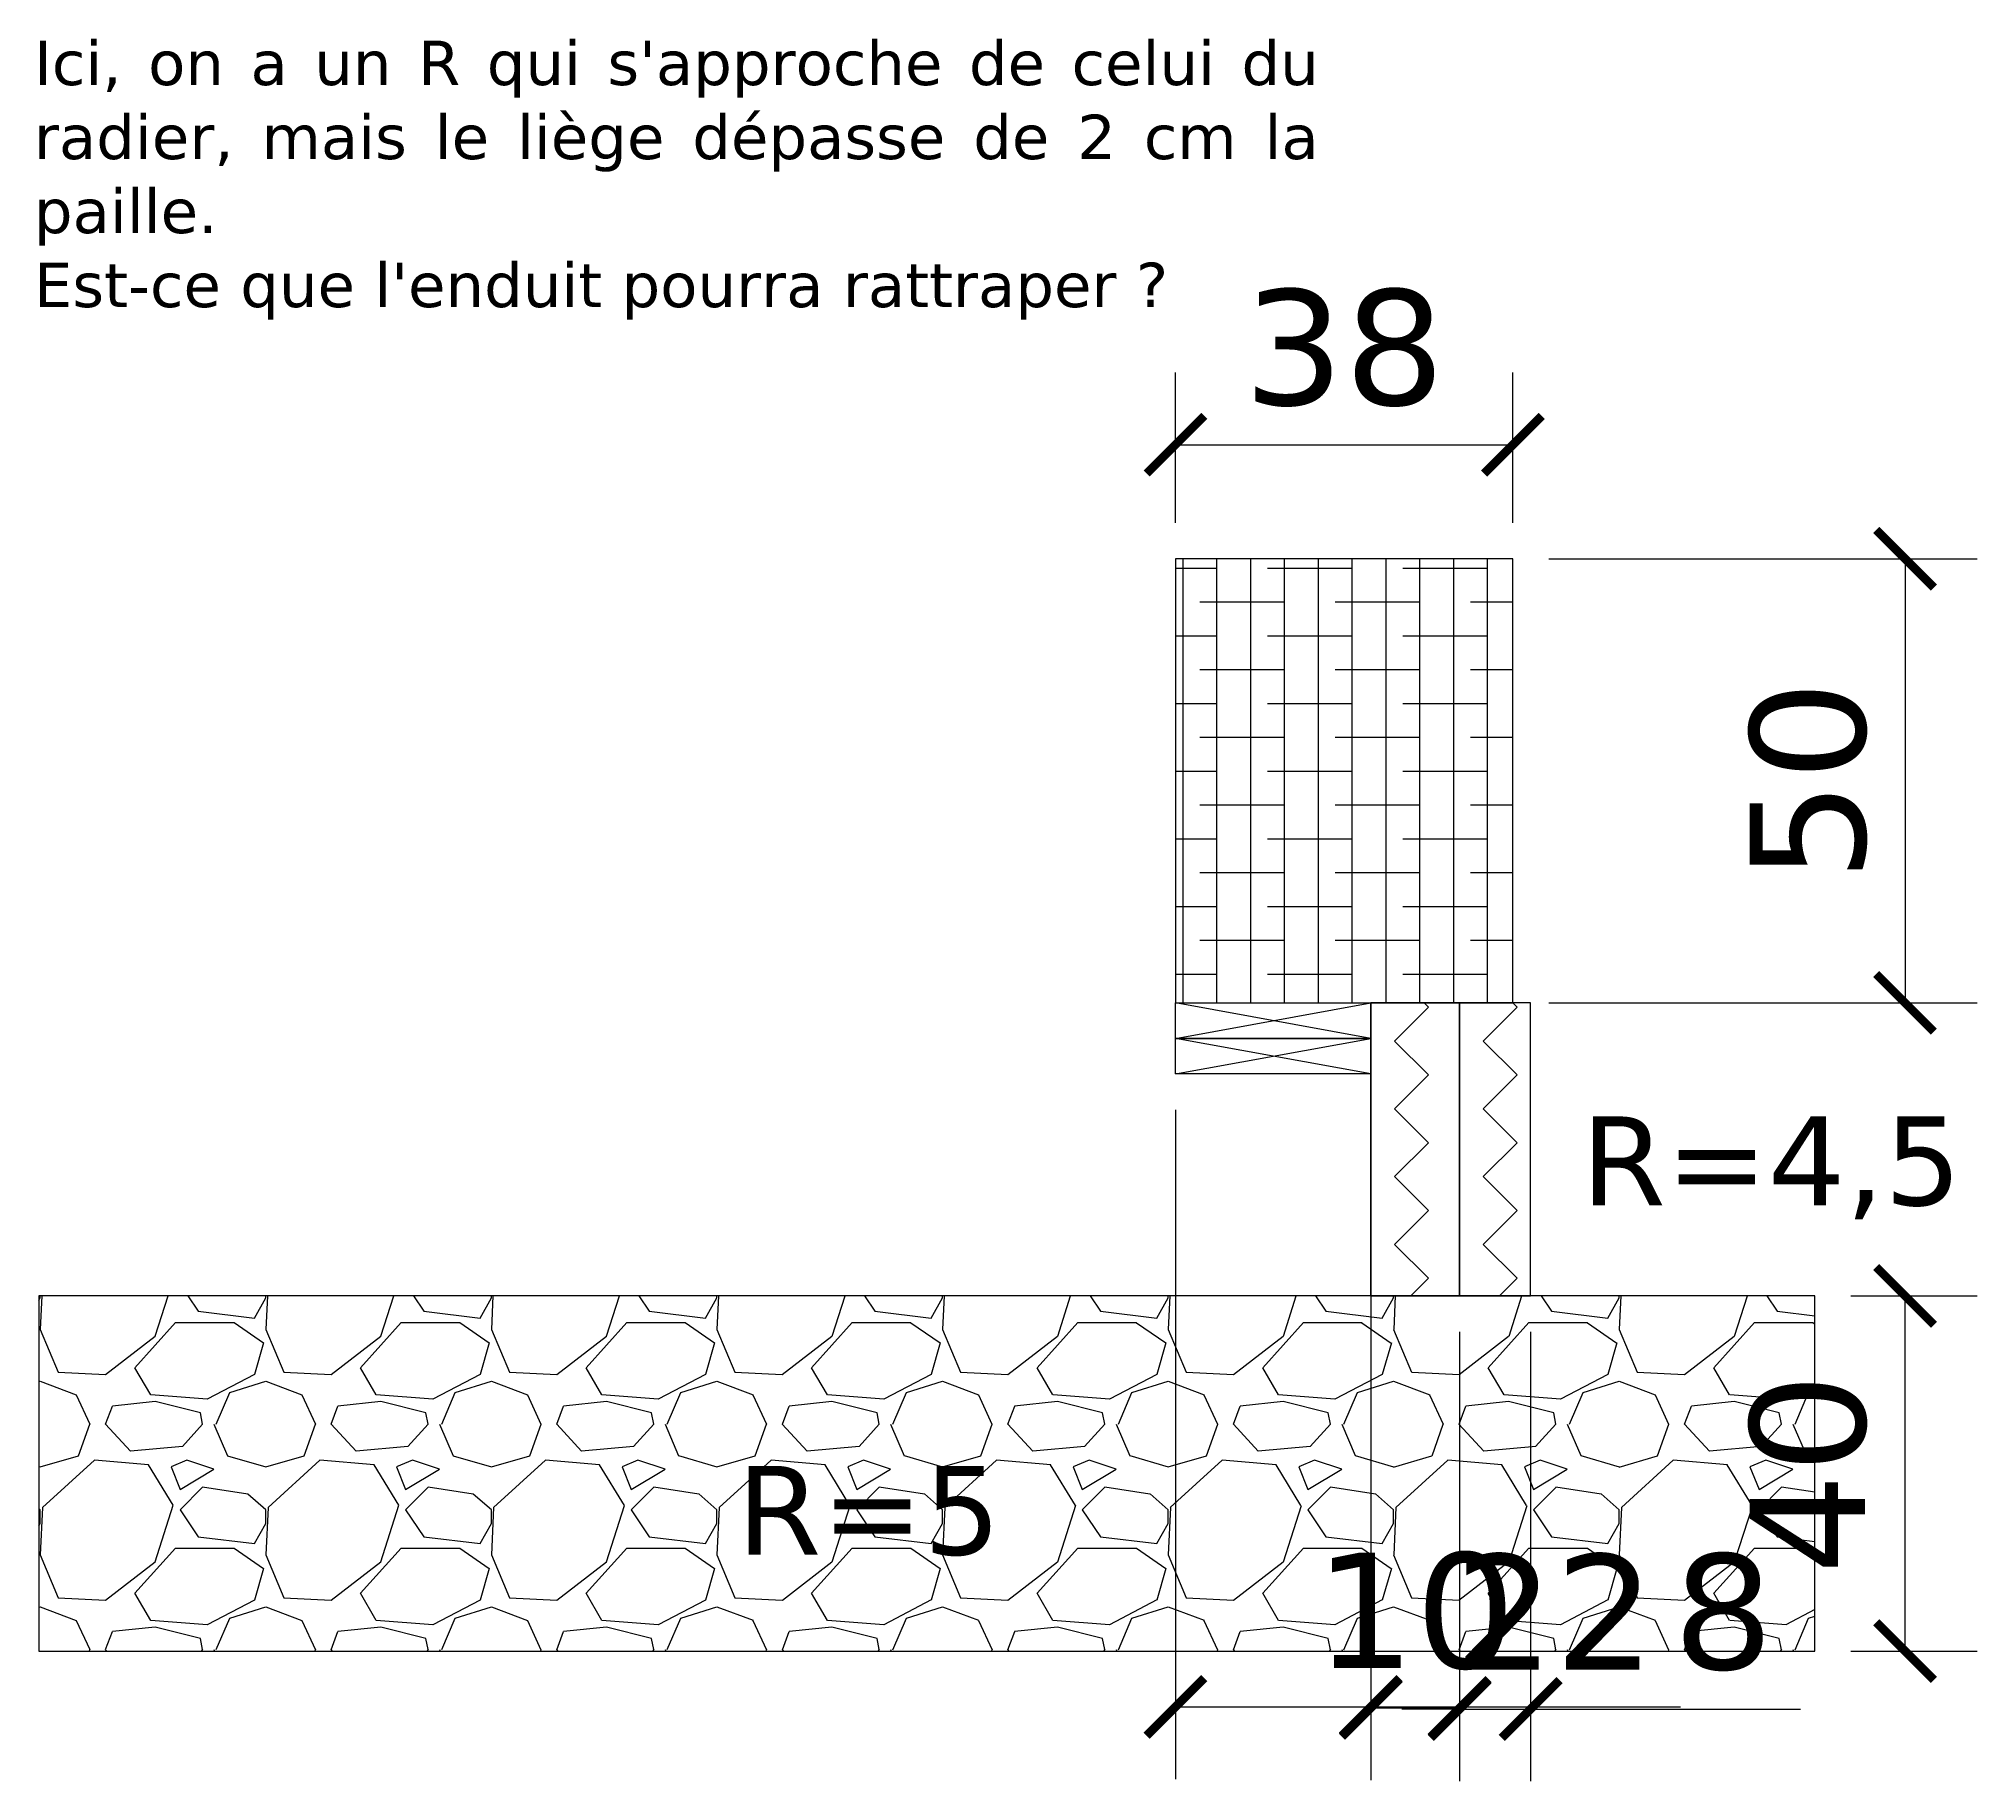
# Model space of a CAD drawing. Header units: centimetres. Extents: x -262314 to 1497847, y -126598 to 219599.
# Drawn here: x 32811 to 34994, y -146 to 1816 of the extents above; entities that cross this region are included whole.
import ezdxf

# ---------------------------------------------------------------- set-up
doc = ezdxf.new("R2010")
doc.units = ezdxf.units.CM
doc.header["$PDMODE"] = 34
doc.header["$PDSIZE"] = 100
for name, color, linetype in [('Dimensions', 6, 'Continuous'), ('Isolant pourtour radier', 36, 'Continuous'), ('Lisse basse', 36, 'Continuous'), ('Misapor', 4, 'Continuous'), ('Paille', 2, 'Continuous'), ('Title Block', 250, 'Continuous')]:
    doc.layers.add(name, color=color, linetype=linetype)
doc.styles.add('Seb', font='Verdana.ttf')
doc.dimstyles.new('d', dxfattribs={"dimtxt": 1, "dimasz": 1, "dimexe": 1.25, "dimexo": 0.625, "dimtad": 1, "dimdec": 1, "dimlfac": 0.1, "dimtxsty": 'Seb', "dimblk": 'ARCHTICK', "dimblk1": 'ARCHTICK', "dimblk2": 'ARCHTICK', "dimcen": 2.5, "dimclrd": 256, "dimclre": 256, "dimadec": 0, "dimazin": 0, "dimtfac": 1, "dimtdec": 1, "dimtmove": 0, "dimatfit": 3, "dimldrblk": 'ARCHTICK', "dimfxl": 1, "dimlwd": -1, "dimlwe": -1, "dimarcsym": 0})

# ---------------------------------------------------------------- blocks, each defined once
blk = doc.blocks.new('_ArchTick')
at = {"color": 0, "linetype": 'ByBlock', "const_width": 0.15}
blk.add_lwpolyline([(-0.5, -0.5), (0.5, 0.5)], dxfattribs=at)
blk = doc.blocks.new('*D12')
at = {"layer": 'Defpoints', "color": 0}
for p in [(34811, 400), (34912.6, 400), (34811, 0)]:
    blk.add_point(p, dxfattribs=at)
at = {"layer": 'Dimensions'}
for p, q in [((34851.6, 400), (34993.9, 400)), ((34912.6, 0), (34912.6, 400)), ((34851.6, 0), (34993.9, 0))]:
    blk.add_line(p, q, dxfattribs=at)
at = {"layer": 'Dimensions', "xscale": 65, "yscale": 65, "zscale": 65}
for p, rotation in [((34912.6, 400), 90), ((34912.6, 0), 270)]:
    blk.add_blockref('_ArchTick', p, dxfattribs=dict(at, rotation=rotation))
at = {"layer": 'Dimensions', "color": 0, "insert": (34803.9, 200), "char_height": 130, "attachment_point": 5, "rotation": 90, "style": 'Seb'}
blk.add_mtext('40', dxfattribs=at)
blk = doc.blocks.new('*D13')
at = {"layer": 'Defpoints', "color": 0}
for p in [(34471, 1230), (34471, 730), (34912.6, 730)]:
    blk.add_point(p, dxfattribs=at)
at = {"layer": 'Dimensions'}
for p, q in [((34511.6, 1230), (34993.9, 1230)), ((34912.6, 1230), (34912.6, 730)), ((34511.6, 730), (34993.9, 730))]:
    blk.add_line(p, q, dxfattribs=at)
at = {"layer": 'Dimensions', "xscale": 65, "yscale": 65, "zscale": 65}
for p, rotation in [((34912.6, 1230), 90), ((34912.6, 730), 270)]:
    blk.add_blockref('_ArchTick', p, dxfattribs=dict(at, rotation=rotation))
at = {"layer": 'Dimensions', "color": 0, "insert": (34803.9, 980), "char_height": 130, "attachment_point": 5, "rotation": 90, "style": 'Seb'}
blk.add_mtext('50', dxfattribs=at)
blk = doc.blocks.new('*D14')
at = {"layer": 'Defpoints', "color": 0}
for p in [(34311, 400), (34411, 400), (34411, -64)]:
    blk.add_point(p, dxfattribs=at)
at = {"layer": 'Dimensions'}
for p, q in [((34311, 359.4), (34311, -145.2)), ((34411, 359.4), (34411, -145.2)), ((34311, -64), (34411, -64))]:
    blk.add_line(p, q, dxfattribs=at)
at = {"layer": 'Dimensions', "xscale": 65, "yscale": 65, "zscale": 65, "rotation": 180}
blk.add_blockref('_ArchTick', (34311, -64), dxfattribs=at)
at = {"layer": 'Dimensions', "xscale": 65, "yscale": 65, "zscale": 65}
blk.add_blockref('_ArchTick', (34411, -64), dxfattribs=at)
at = {"layer": 'Dimensions', "color": 0, "insert": (34361, 44.7), "char_height": 130, "attachment_point": 5, "style": 'Seb'}
blk.add_mtext('10', dxfattribs=at)
blk = doc.blocks.new('*D15')
at = {"layer": 'Defpoints', "color": 0}
for p in [(34411, 400), (34491, 400), (34491, -65.2)]:
    blk.add_point(p, dxfattribs=at)
at = {"layer": 'Dimensions'}
for p, q in [((34411, 359.4), (34411, -146.5)), ((34491, 359.4), (34491, -146.5)), ((34411, -65.2), (34346, -65.2)), ((34411, -65.2), (34491, -65.2)), ((34491, -65.2), (34794.8, -65.2))]:
    blk.add_line(p, q, dxfattribs=at)
at = {"layer": 'Dimensions', "xscale": 65, "yscale": 65, "zscale": 65}
blk.add_blockref('_ArchTick', (34411, -65.2), dxfattribs=at)
at = {"layer": 'Dimensions', "xscale": 65, "yscale": 65, "zscale": 65, "rotation": 180}
blk.add_blockref('_ArchTick', (34491, -65.2), dxfattribs=at)
at = {"layer": 'Dimensions', "color": 0, "insert": (34707.9, 43.5), "char_height": 130, "attachment_point": 5, "style": 'Seb'}
blk.add_mtext('8', dxfattribs=at)
blk = doc.blocks.new('*D16')
at = {"layer": 'Defpoints', "color": 0}
for p in [(34091, 650), (34311, 650), (34311, -62.8)]:
    blk.add_point(p, dxfattribs=at)
at = {"layer": 'Dimensions'}
for p, q in [((34091, 609.4), (34091, -144)), ((34311, 609.4), (34311, -144)), ((34091, -62.8), (34311, -62.8)), ((34311, -62.8), (34659.8, -62.8))]:
    blk.add_line(p, q, dxfattribs=at)
at = {"layer": 'Dimensions', "xscale": 65, "yscale": 65, "zscale": 65, "rotation": 180}
blk.add_blockref('_ArchTick', (34091, -62.8), dxfattribs=at)
at = {"layer": 'Dimensions', "xscale": 65, "yscale": 65, "zscale": 65}
blk.add_blockref('_ArchTick', (34311, -62.8), dxfattribs=at)
at = {"layer": 'Dimensions', "color": 0, "insert": (34517.9, 44.2), "char_height": 130, "attachment_point": 5, "style": 'Seb'}
blk.add_mtext('22', dxfattribs=at)
blk = doc.blocks.new('*D17')
at = {"layer": 'Defpoints', "color": 0}
for p in [(34471, 1358.5), (34091, 1230), (34471, 1230)]:
    blk.add_point(p, dxfattribs=at)
at = {"layer": 'Dimensions'}
for p, q in [((34091, 1270.6), (34091, 1439.8)), ((34471, 1270.6), (34471, 1439.8)), ((34091, 1358.5), (34471, 1358.5))]:
    blk.add_line(p, q, dxfattribs=at)
at = {"layer": 'Dimensions', "xscale": 65, "yscale": 65, "zscale": 65, "rotation": 180}
blk.add_blockref('_ArchTick', (34091, 1358.5), dxfattribs=at)
at = {"layer": 'Dimensions', "xscale": 65, "yscale": 65, "zscale": 65}
blk.add_blockref('_ArchTick', (34471, 1358.5), dxfattribs=at)
at = {"layer": 'Dimensions', "color": 0, "insert": (34281, 1467.2), "char_height": 130, "attachment_point": 5, "style": 'Seb'}
blk.add_mtext('38', dxfattribs=at)

msp = doc.modelspace()

# ---------------------------------------------------------------- hatches: boundary and pattern name
at = {"layer": 'Isolant pourtour radier'}
h = msp.add_hatch(dxfattribs=at)
h.set_pattern_fill('ZIGZAG', color=256, scale=17, angle=45)
h.set_pattern_definition([(45, (32811, 6e-14), (7e-15, 76.3322), [53.975, -53.975]), (135, (32849.166, 38.166), (-76.3322, 7e-15), [53.975, -53.975])])
h.paths.add_polyline_path([(34411, 730), (34311, 730), (34311, 400), (34411, 400)])
h = msp.add_hatch(dxfattribs=at)
h.set_pattern_fill('ZIGZAG', color=256, scale=17, angle=45)
h.set_pattern_definition([(45, (32911, 6e-14), (7e-15, 76.3322), [53.975, -53.975]), (135, (32949.166, 38.166), (-76.3322, 7e-15), [53.975, -53.975])])
h.paths.add_polyline_path([(34491, 730), (34411, 730), (34411, 400), (34491, 400)])
at = {"layer": 'Misapor'}
h = msp.add_hatch(dxfattribs=at)
h.set_pattern_fill('GRAVEL', color=256, scale=10)
h.set_pattern_definition([(228.0128, (32993.88, 254), (-2032, -2286), [34.172, -3383.048]), (184.96974, (32971.02, 228.6), (3048, 254.000014), [58.6405, -5805.405]), (132.51045, (32912.6, 223.52), (2540, -2794), [41.348, -4093.472]), (267.2737, (32813.54, 160.02), (254, 5080), [53.4005, -5286.644]), (292.83365, (32811, 106.68), (-1270, 3048), [52.363, -5183.981]), (357.2737, (32831.32, 58.42), (-5080, 254), [53.4005, -5286.644]), (37.69424, (32884.66, 55.88), (-3302, -2540), [70.6194, -6991.3115]), (72.2553, (32940.54, 99.06), (1778, 5588), [66.672, -6600.526]), (121.4296, (32960.86, 162.56), (-2032, 3302), [53.581, -5304.555]), (175.2364, (32932.92, 208.28), (2794, -254), [61.171, -2997.394]), (222.39744, (32871.96, 213.36), (-3048, -2794), [79.108, -7831.677]), (138.814, (33065, 157.48), (-1778, 1524), [27, -2673.057]), (171.4692, (33044.68, 175.26), (3302, -508), [51.368, -5085.464]), (225, (32993.88, 182.88), (-4e-14, -254), [35.92, -323.29]), (203.1986, (32976.1, 213.36), (1270, 508), [19.344, -1915.062]), (291.8014, (32958.32, 205.74), (-254, 762), [27.357, -1340.475]), (30.9638, (32968.48, 180.34), (762, 508), [44.432, -1436.63]), (161.565, (33006.58, 203.2), (508, -254), [32.129, -771.09]), (16.3895, (32811, 205.74), (2540, 762), [45.009, -4455.883]), (70.3462, (32854.18, 218.44), (-1016, -2794), [37.76, -3738.222]), (293.1986, (33006.58, 254), (-508, 1270), [38.688, -1895.718]), (343.6105, (33021.82, 218.44), (-2540, 762), [45.009, -4455.883]), (339.444, (32811, 48.26), (-1270, 508), [43.404, -2126.773]), (294.7751, (32851.64, 33.02), (-1270, 2794), [36.367, -3600.359]), (66.8014, (33009.12, 6e-14), (508, 1270), [38.688, -1895.718]), (17.354, (33024.36, 35.56), (-3302, -1016), [42.578, -4215.238]), (69.444, (32884.66, 6e-14), (-508, -1270), [21.702, -2148.475]), (101.31, (32993.88, 6e-14), (-254, 1016), [12.951, -1282.2]), (165.9638, (32991.34, 12.7), (762, -254), [52.363, -994.905]), (186.009, (32940.54, 25.4), (2540, 254), [48.527, -4804.1365]), (303.69, (32968.48, 157.48), (-254, 508), [36.632, -879.178]), (353.1572, (32988.8, 127), (4318, -508), [63.956, -6331.601]), (60.9454, (33052.3, 119.38), (-1016, -1778), [26.151, -2588.939]), (90, (33065, 142.24), (-254, 254), [15.24, -238.76]), (120.2564, (32935.46, 33.02), (1016, -1778), [35.287, -3493.394]), (48.0128, (32917.68, 63.5), (2032, 2286), [68.344, -3348.876]), (0, (32963.4, 114.3), (254, 254), [66.04, -187.96]), (325.3048, (33029.44, 114.3), (2540, -1778), [40.161, -3975.932]), (254.0546, (33062.46, 91.44), (-254, -1016), [36.983, -1812.165]), (207.646, (33052.3, 55.88), (-4826, -2540), [60.2145, -5961.2464]), (175.4261, (32998.96, 27.94), (-3302, 254), [63.703, -6306.585])])
h.paths.add_polyline_path([(34811, 400), (34591, 400), (32811, 400), (32811, 0), (34811, 0)])
at = {"layer": 'Paille'}
h = msp.add_hatch(dxfattribs=at)
h.set_pattern_fill('ANSI38', color=256, scale=12, angle=45)
h.paths.add_polyline_path([(34091, 730), (34471, 730), (34471, 1230), (34091, 1230)])

# ---------------------------------------------------------------- linework, layer by layer
at = {"layer": 'Isolant pourtour radier'}
for points in [[(34311, 730), (34411, 730), (34411, 400), (34311, 400)], [(34411, 730), (34311, 730), (34311, 400), (34411, 400)], [(34491, 730), (34411, 730), (34411, 400), (34491, 400)]]:
    msp.add_lwpolyline(points, close=True, dxfattribs=at)
at = {"layer": 'Lisse basse'}
for p, q in [((34091, 690), (34311, 730)), ((34311, 690), (34091, 730)), ((34091, 650), (34311, 690)), ((34311, 650), (34091, 690))]:
    msp.add_line(p, q, dxfattribs=at)
for points in [[(34311, 690), (34091, 690), (34091, 730), (34311, 730)], [(34311, 650), (34091, 650), (34091, 690), (34311, 690)]]:
    msp.add_lwpolyline(points, close=True, dxfattribs=at)
at = {"layer": 'Misapor'}
msp.add_lwpolyline([(32811, 0), (34811, 0), (34811, 400), (32811, 400)], close=True, dxfattribs=at)
at = {"layer": 'Paille'}
msp.add_lwpolyline([(34091, 730), (34471, 730), (34471, 1230), (34091, 1230)], close=True, dxfattribs=at)

# ---------------------------------------------------------------- texts
at = {"layer": 'Title Block', "style": 'Seb'}
for s, p in [('R=4,5', (34547.88, 502.11)), ('R=5', (33596.88, 108.61))]:
    msp.add_text(s, height=100, dxfattribs=at).set_placement(p)
at = {"layer": 'Title Block', "insert": (32805.5, 1813.5), "char_height": 50, "attachment_point": 1, "style": 'Seb'}
msp.add_mtext_dynamic_manual_height_columns("\\pxqj;Ici, on a un R qui s'approche de celui du radier, mais le liège dépasse de 2 cm la paille.\\P\\pq*;Est-ce que l'enduit pourra rattraper ?", width=1442.5, gutter_width=500, heights=[0], dxfattribs=at)

# ---------------------------------------------------------------- dimensions: what is measured, and where the dimension line sits
at = {"layer": 'Dimensions'}
for base, p1, p2, picture, middle in [((34471, 1358.5), (34091, 1230), (34471, 1230), '*D17', (34281, 1467.22)), ((34311, -62.75), (34091, 650), (34311, 650), '*D16', (34517.9, 44.23)), ((34491, -65.25), (34411, 400), (34491, 400), '*D15', (34707.9, 43.47))]:
    dim = msp.add_linear_dim(base=base, p1=p1, p2=p2, dimstyle='d', override={"dimtxt": 2, "dimasz": 1}, dxfattribs=at)
    dim.commit()
    dim.dimension.update_dxf_attribs({"geometry": picture, "text_midpoint": middle})
for base, p1, p2, picture, middle in [((34912.62, 730), (34471, 1230), (34471, 730), '*D13', (34803.9, 980)), ((34912.62, 400), (34811, 0), (34811, 400), '*D12', (34803.9, 200))]:
    dim = msp.add_linear_dim(base=base, p1=p1, p2=p2, angle=90, dimstyle='d', override={"dimtxt": 2, "dimasz": 1}, dxfattribs=at)
    dim.commit()
    dim.dimension.update_dxf_attribs({"geometry": picture, "text_midpoint": middle})
dim = msp.add_linear_dim(base=(34411, -64), p1=(34311, 400), p2=(34411, 400), dimstyle='d', override={"dimtxt": 2, "dimasz": 1}, dxfattribs=at)
dim.commit()
dim.dimension.update_dxf_attribs({"geometry": '*D14', "text_midpoint": (34361, -64), "dimtype": 160})

doc.saveas('drawing.dxf')
